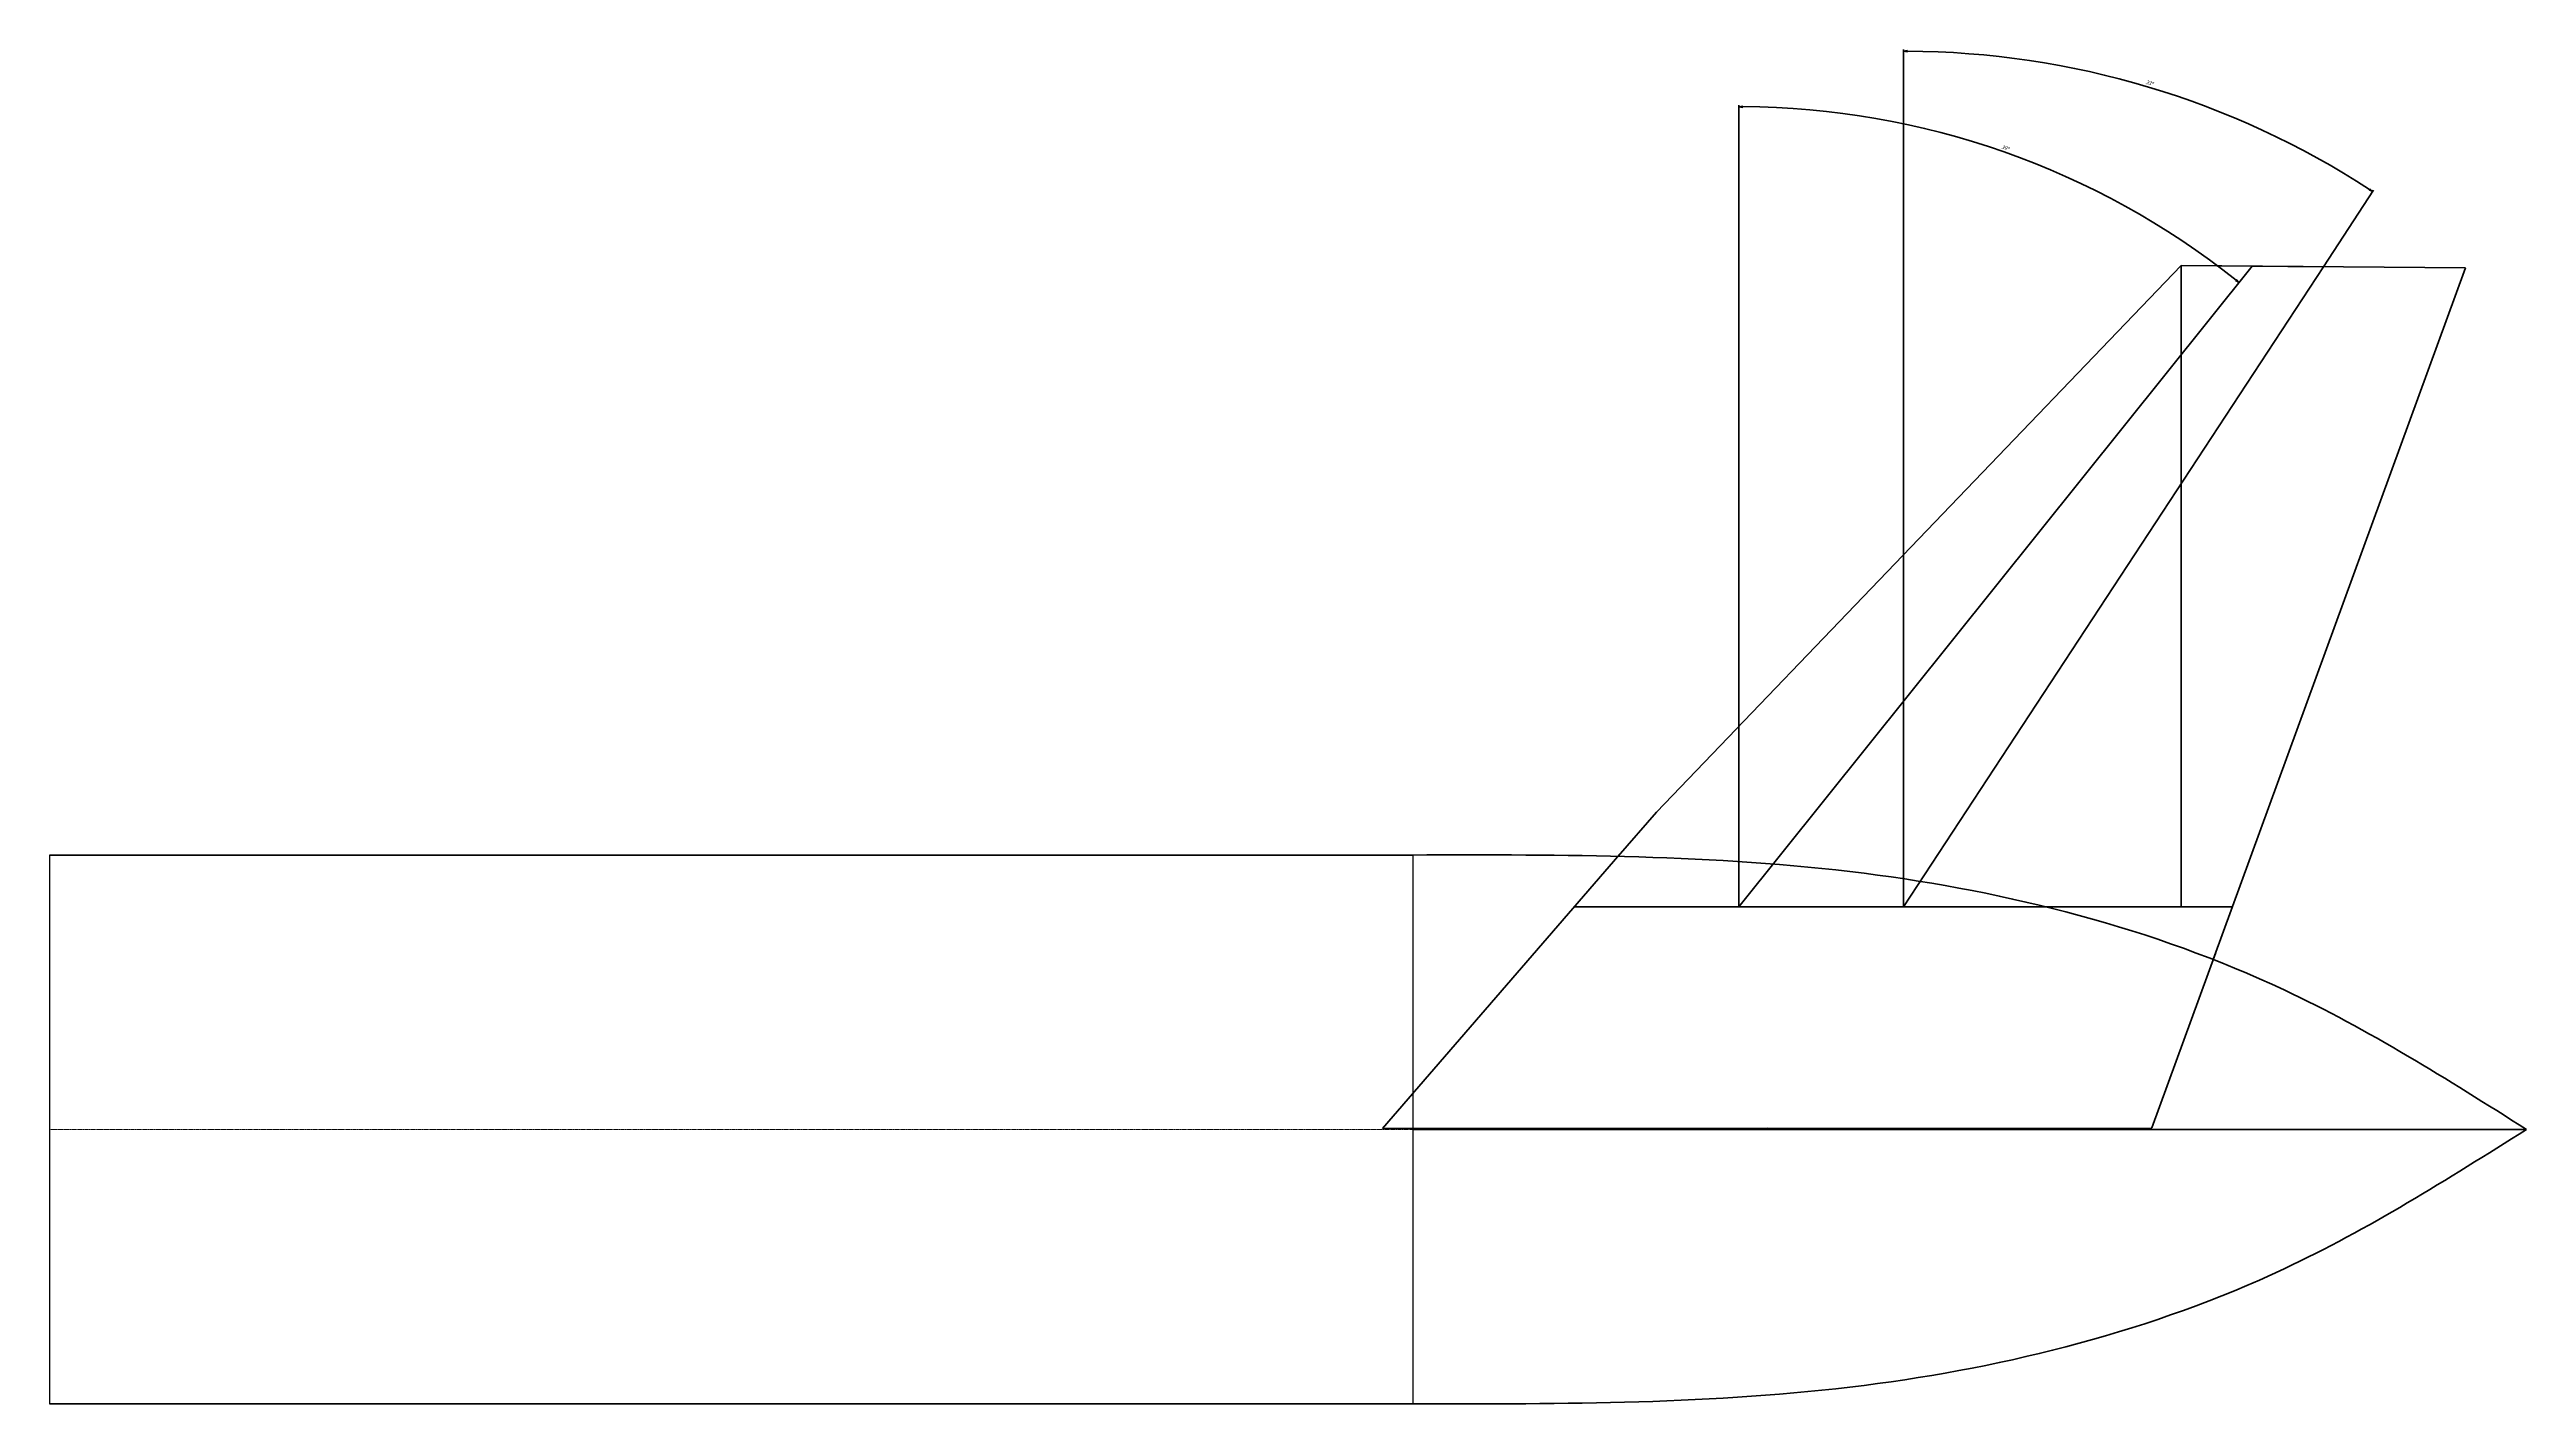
# Model space of a CAD drawing. Header units: millimetres. Extents: x 39448 to 67040, y 20141 to 39640.
# Drawn here: x 48113 to 51237, y 37932 to 39640 of the extents above; entities that cross this region are included whole.
import ezdxf

# ---------------------------------------------------------------- set-up
doc = ezdxf.new("R2010")
doc.units = ezdxf.units.MM
doc.linetypes.add('CENTER', pattern=[2, 1.25, -0.25, 0.25, -0.25])
for name, color, linetype, lineweight in [('_basic (Основной)', 4, 'Continuous', 60), ('_contour (Тонкий)', 7, 'Continuous', 30), ('_ОСИ', 6, 'CENTER', 20)]:
    doc.layers.add(name, color=color, linetype=linetype, lineweight=lineweight)
doc.styles.add('ESKD', font='eskd.shx', dxfattribs={"oblique": 15, "height": 5})
doc.dimstyles.new('ESKD', dxfattribs={"dimtxt": 5, "dimasz": 5, "dimexe": 2, "dimexo": 0, "dimgap": 2, "dimtad": 1, "dimtoh": 1, "dimzin": 12, "dimdsep": 46, "dimtxsty": 'ESKD', "dimblk1": 'OPEN', "dimblk2": 'OPEN', "dimsah": 1, "dimcen": 5, "dimclrd": 256, "dimclre": 256, "dimclrt": 2, "dimadec": 0, "dimazin": 0, "dimtfac": 1, "dimtmove": 0, "dimatfit": 3, "dimldrblk": 'OPEN', "dimfxl": 1, "dimtolj": 1, "dimtzin": 12, "dimlwd": -1, "dimlwe": -1, "dimarcsym": 0})

# ---------------------------------------------------------------- blocks, each defined once
blk = doc.blocks.new('_OPEN')
at = {"color": 0, "linetype": 'ByBlock'}
for p, q in [((-1, 0.17), (0, 0)), ((0, 0), (-1, -0.17)), ((0, 0), (-1, 0))]:
    blk.add_line(p, q, dxfattribs=at)
blk = doc.blocks.new('*D126')
at = {"layer": '_basic (Основной)', "transparency": 16777216}
for p, q in [((50451.4, 39458), (50451.4, 39639.6)), ((50981.1, 39365.9), (51044.4, 39462.4))]:
    blk.add_line(p, q, dxfattribs=at)
blk.add_arc((50451.4, 38559), 1078.6, 56.9829, 89.7344, dxfattribs=at)
at = {"layer": 'Defpoints', "color": 0, "transparency": 16777216}
for p in [(50858.7, 39557.7), (50451.4, 39458), (50981.1, 39365.9), (50451.4, 38559), (50451.4, 38559)]:
    blk.add_point(p, dxfattribs=at)
at = {"layer": '_basic (Основной)', "transparency": 16777216, "xscale": 5, "yscale": 5, "zscale": 5}
for p, rotation in [((50451.4, 39637.6), 179.8672046819427), ((51043.3, 39460.7), 326.8501356482791)]:
    blk.add_blockref('_OPEN', p, dxfattribs=dict(at, rotation=rotation))
at = {"layer": '_basic (Основной)', "color": 2, "transparency": 16777216, "insert": (50761.8, 39597.5), "char_height": 5, "attachment_point": 5, "rotation": 343.3587, "style": 'ESKD'}
blk.add_mtext('\\A1;33°', dxfattribs=at)
blk = doc.blocks.new('*D127')
at = {"layer": '_basic (Основной)', "transparency": 16777216}
blk.add_line((50243.9, 39460.9), (50243.9, 39569.6), dxfattribs=at)
blk.add_arc((50243.9, 38559), 1008.7, 51.5646, 89.716, dxfattribs=at)
at = {"layer": 'Defpoints', "color": 0, "transparency": 16777216}
for p in [(50243.9, 39460.9), (50683.1, 39467), (50891.4, 39366.6), (50243.9, 38559), (50243.9, 38559)]:
    blk.add_point(p, dxfattribs=at)
at = {"layer": '_basic (Основной)', "transparency": 16777216, "xscale": 5, "yscale": 5, "zscale": 5}
for p, rotation in [((50243.9, 39567.6), 179.8579906926838), ((50874.8, 39346), 321.4225824850007)]:
    blk.add_blockref('_OPEN', p, dxfattribs=dict(at, rotation=rotation))
at = {"layer": '_basic (Основной)', "color": 2, "transparency": 16777216, "insert": (50580, 39515.6), "char_height": 5, "attachment_point": 5, "rotation": 340.6403, "style": 'ESKD'}
blk.add_mtext('\\A1;39°', dxfattribs=at)

msp = doc.modelspace()

# ---------------------------------------------------------------- linework, layer by layer
at = {"layer": '_basic (Основной)', "color": 2, "transparency": 33554687}
for p, q in [((50243.88, 38558.978), (50243.88, 39460.928)), ((50451.36, 38558.978), (50451.36, 39458.021)), ((50243.88, 38558.978), (50891.395, 39366.648)), ((50981.073, 39365.922), (50451.36, 38558.978)), ((50981.073, 39365.922), (50801.717, 39367.374)), ((50801.717, 39367.374), (50801.717, 38558.978)), ((50451.36, 38558.978), (50036.4, 38558.978)), ((50279.494, 38280.065), (49794.38, 38279.715)), ((49832.578, 38278.501), (51237.168, 38278.501))]:
    msp.add_line(p, q, dxfattribs=at)
at = {"layer": '_basic (Основной)', "transparency": 33554687}
for p, q in [((50801.717, 39367.374), (50140.007, 38678.53)), ((51160.43, 39364.47), (50801.717, 39367.374)), ((51160.43, 39364.47), (50842.094, 38492.632)), ((50140.007, 38678.53), (50091.591, 38622.663)), ((48113.177, 38624.337), (49832.578, 38624.337)), ((50036.4, 38558.978), (50866.319, 38558.978)), ((48113.177, 37932.665), (49832.578, 37932.665))]:
    msp.add_line(p, q, dxfattribs=at)
at = {"layer": '_basic (Основной)', "color": 1, "transparency": 33554687}
for p, q in [((50093.897, 38625.324), (49794.38, 38279.715)), ((50845.253, 38501.282), (50764.608, 38280.415))]:
    msp.add_line(p, q, dxfattribs=at)
at = {"layer": '_basic (Основной)', "transparency": 33554687}
for points in [[(49832.578, 38624.337), (50401.673, 38601.231), (50931.697, 38454.177), (51237.168, 38278.501)], [(49832.578, 37932.665), (50401.673, 37955.772), (50931.697, 38102.826), (51237.168, 38278.501)]]:
    msp.add_spline(points, degree=3, dxfattribs=at)
at = {"layer": '_contour (Тонкий)', "transparency": 33554687}
for p, q in [((48113.177, 38624.337), (48113.177, 37932.665)), ((49832.578, 38624.337), (49832.578, 37932.665))]:
    msp.add_line(p, q, dxfattribs=at)
at = {"layer": '_contour (Тонкий)', "color": 1, "transparency": 33554687}
msp.add_line((49794.38, 38279.715), (50764.608, 38280.415), dxfattribs=at)
at = {"layer": '_ОСИ', "transparency": 33554687}
msp.add_line((48113.177, 38278.501), (51237.168, 38278.501), dxfattribs=at)

# ---------------------------------------------------------------- dimensions: what is measured, and where the dimension line sits
at = {"layer": '_basic (Основной)', "color": 2, "transparency": 33554687}
for base, line1, line2, picture, middle in [((50858.716, 39557.75), ((50451.36, 38558.978), (50451.36, 39458.021)), ((50981.073, 39365.922), (50451.36, 38558.978)), '*D126', (50761.779, 39597.524)), ((50683.086, 39466.997), ((50243.88, 38558.978), (50243.88, 39460.928)), ((50243.88, 38558.978), (50891.395, 39366.648)), '*D127', (50580.005, 39515.604))]:
    dim = msp.add_angular_dim_2l(base=base, line1=line1, line2=line2, dimstyle='ESKD', dxfattribs=at)
    dim.commit()
    dim.dimension.update_dxf_attribs({"geometry": picture, "text_midpoint": middle})

doc.saveas('drawing.dxf')
